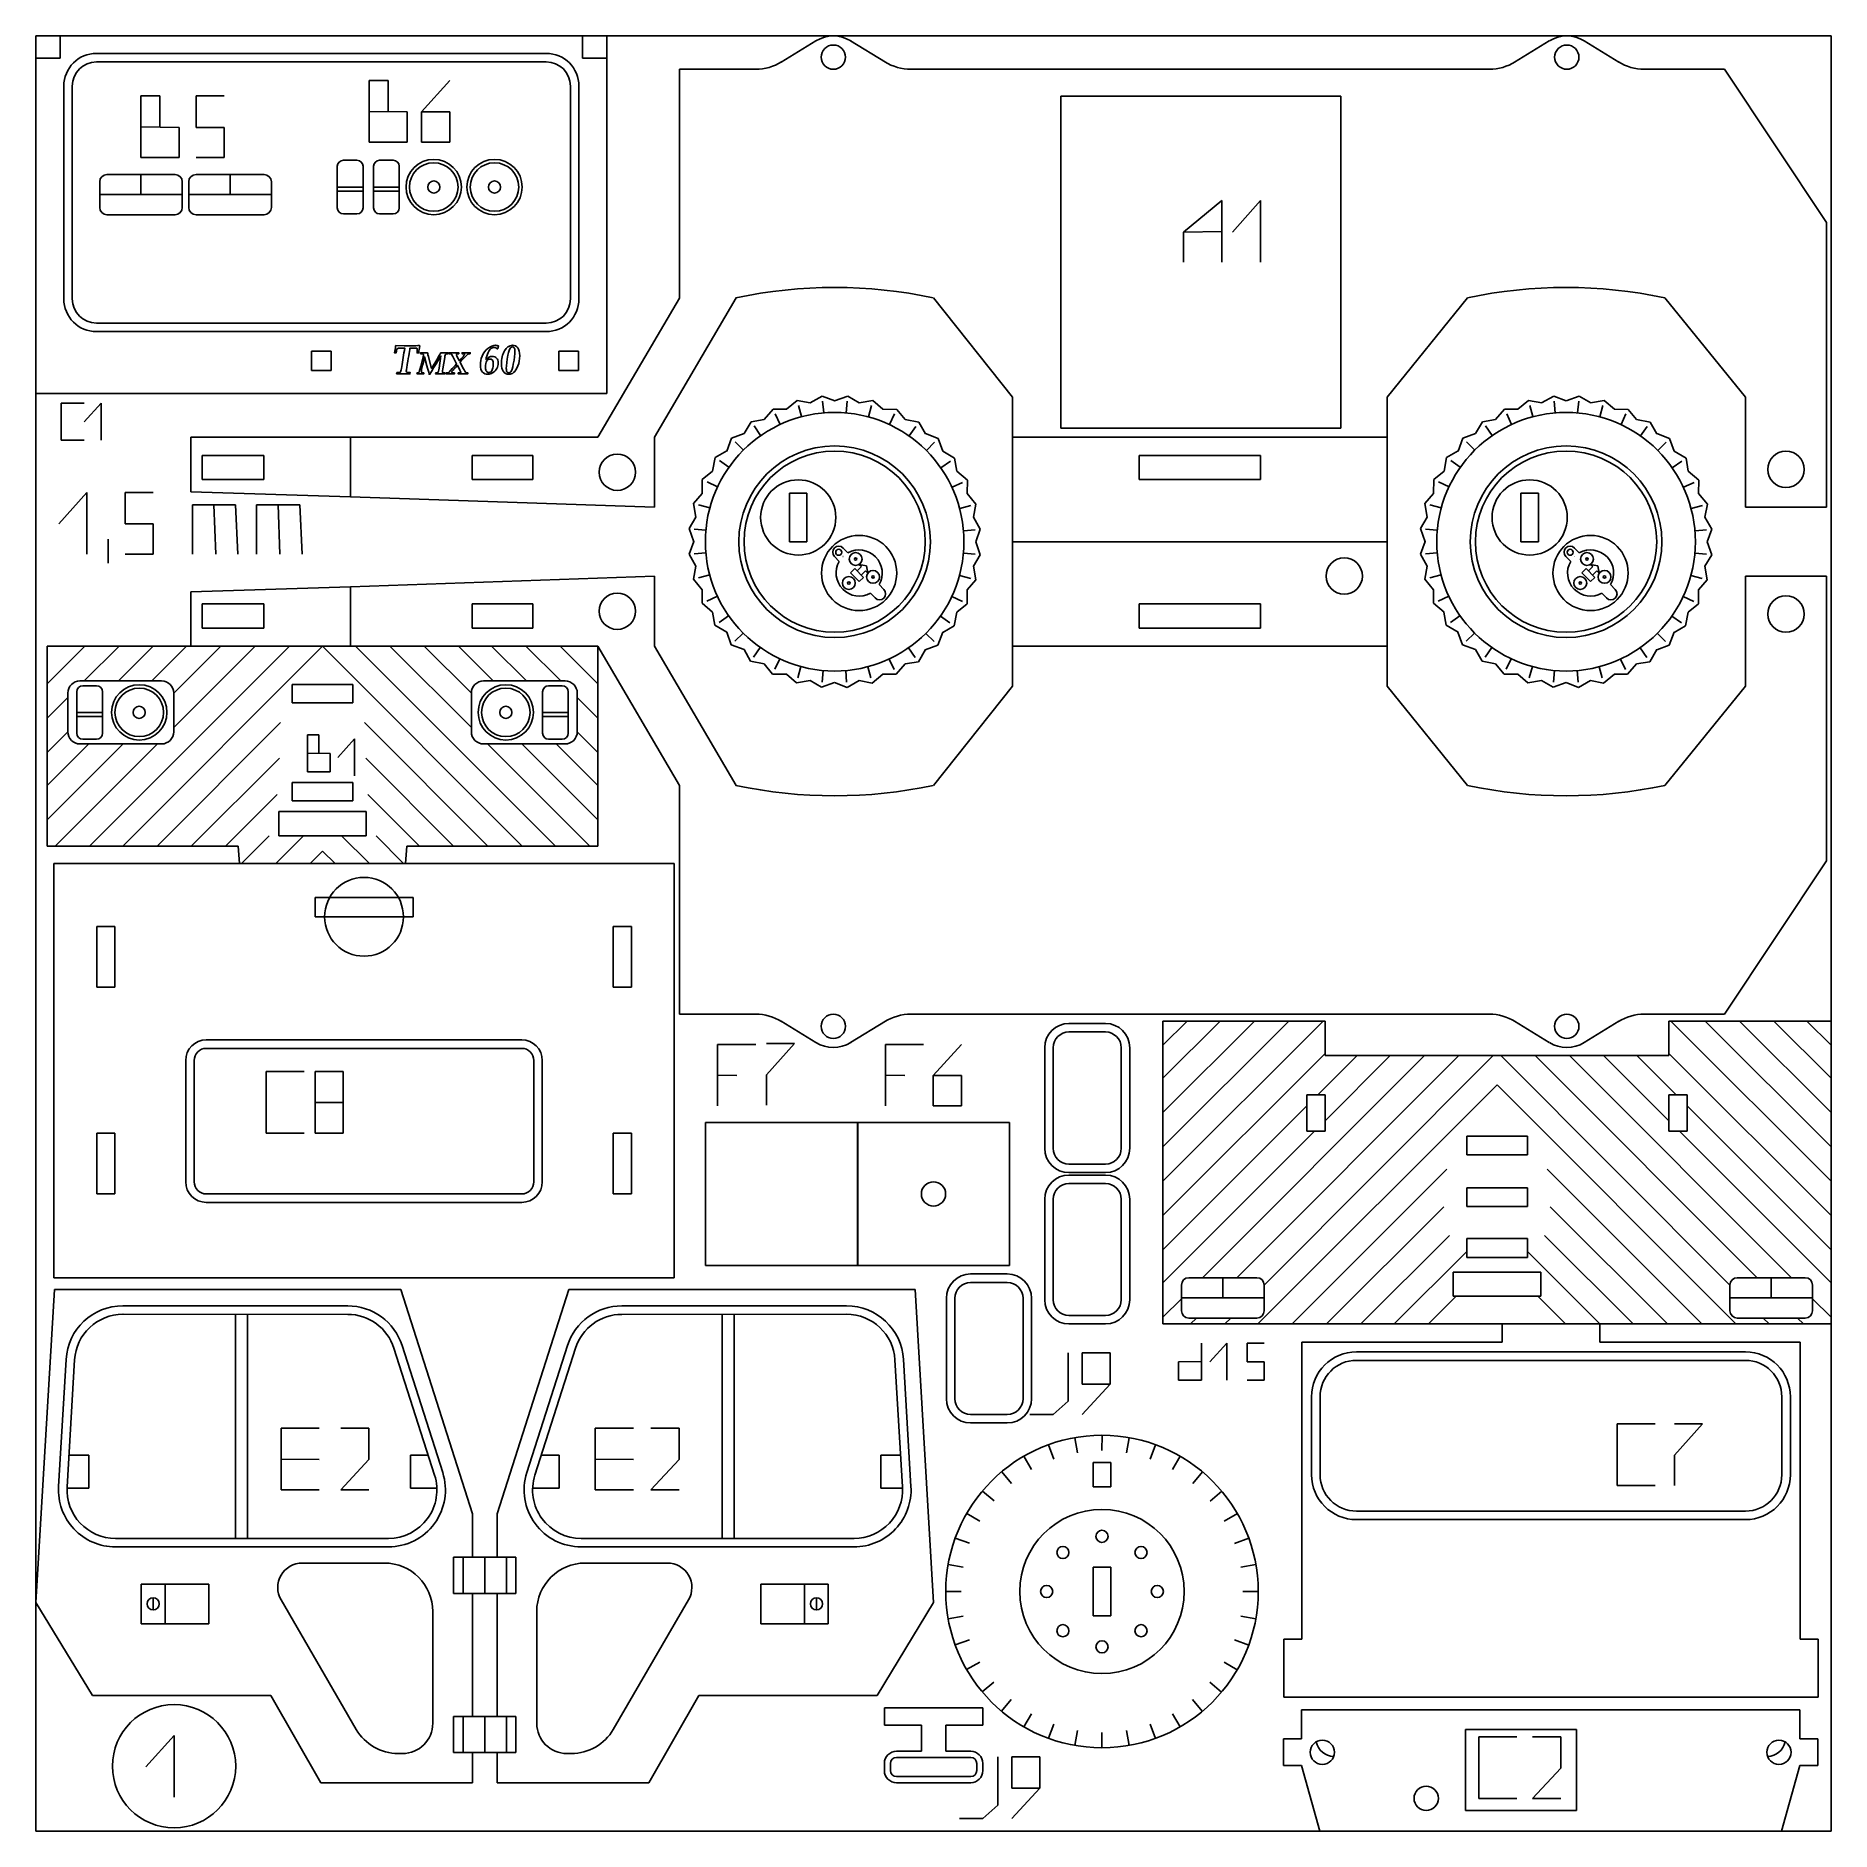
# Model space of a CAD drawing. Header units: millimetres. Extents: x 0 to 148, y 0 to 148.
import ezdxf

# ---------------------------------------------------------------- set-up
doc = ezdxf.new("R2010")
doc.units = ezdxf.units.MM
doc.linetypes.add('K5LT32768', pattern=[0])
doc.linetypes.add('K5LT_BASIC', pattern=[0])

# ---------------------------------------------------------------- blocks, each defined once
blk = doc.blocks.new('U0')
at = {"color": 5, "linetype": 'K5LT_BASIC', "true_color": 0x0000ff}
for p, q in [((148, 148), (0, 148)), ((0, 148), (0, 0)), ((148, 0), (148, 148)), ((0, 0), (148, 0))]:
    blk.add_line(p, q, dxfattribs=at)

msp = doc.modelspace()

# ---------------------------------------------------------------- linework, layer by layer
at = {"color": 5, "linetype": 'K5LT_BASIC', "true_color": 0x0000ff}
for p, q in [((0, 148), (23.53, 148)), ((0, 148), (0, 118.52)), ((2, 148), (2, 146.17)), ((47.07, 148), (23.53, 148)), ((45.07, 148), (45.07, 146.17)), ((47.07, 148), (47.07, 118.52)), ((5, 146.56), (23.53, 146.56)), ((42.07, 146.56), (23.53, 146.56)), ((61.43, 145.84), (64.3, 147.59)), ((70.04, 145.84), (67.17, 147.59)), ((121.91, 145.84), (124.77, 147.59)), ((130.51, 145.84), (127.65, 147.59)), ((2, 146.17), (0, 146.17)), ((5, 145.86), (23.53, 145.86)), ((42.07, 145.86), (23.53, 145.86)), ((45.07, 146.17), (47.07, 146.17)), ((53.05, 145.25), (59.34, 145.25)), ((53.05, 145.25), (53.05, 126.39)), ((72.13, 145.25), (120.05, 145.25)), ((132.6, 145.25), (139.21, 145.25)), ((139.21, 145.25), (147.62, 132.61)), ((2.3, 126.32), (2.3, 143.86)), ((3, 126.32), (3, 143.86)), ((27.47, 144.32), (27.47, 139.24)), ((27.47, 144.32), (29.05, 144.32)), ((29.05, 144.32), (29.05, 141.76)), ((34.12, 144.32), (31.8, 141.74)), ((44.07, 126.32), (44.07, 143.86)), ((44.77, 126.32), (44.77, 143.86)), ((8.66, 143.05), (8.66, 137.97)), ((8.66, 143.05), (10.23, 143.05)), ((10.23, 143.05), (10.23, 140.49)), ((13.2, 143.05), (15.52, 143.05)), ((13.2, 143.05), (13.2, 140.46)), ((84.5, 143.02), (107.57, 143.02)), ((84.5, 115.66), (84.5, 143.02)), ((107.57, 143.02), (107.57, 115.66)), ((27.47, 141.78), (30.62, 141.74)), ((30.62, 141.74), (30.62, 139.24)), ((31.8, 141.74), (31.8, 139.24)), ((34.12, 141.74), (31.8, 141.74)), ((34.12, 139.24), (34.12, 141.74)), ((8.66, 140.51), (11.81, 140.46)), ((11.81, 140.46), (11.81, 137.97)), ((13.2, 140.46), (15.52, 140.46)), ((15.52, 140.46), (15.52, 137.97)), ((30.62, 139.24), (27.47, 139.24)), ((31.8, 139.24), (34.12, 139.24)), ((11.81, 137.97), (8.66, 137.97)), ((15.52, 137.97), (13.2, 137.97)), ((25.35, 137.75), (26.47, 137.75)), ((28.34, 137.75), (29.46, 137.75)), ((5.86, 136.57), (11.47, 136.57)), ((8.66, 136.57), (8.66, 134.92)), ((13.2, 136.57), (18.81, 136.57)), ((16.01, 136.57), (16.01, 134.92)), ((24.85, 133.83), (24.85, 137.25)), ((26.97, 137.25), (26.97, 133.83)), ((27.84, 133.83), (27.84, 137.25)), ((29.96, 137.25), (29.96, 133.83)), ((5.26, 133.86), (5.26, 135.97)), ((5.26, 134.92), (12.07, 134.92)), ((12.07, 135.97), (12.07, 133.86)), ((12.6, 133.86), (12.6, 135.97)), ((12.6, 134.92), (19.41, 134.92)), ((19.41, 135.97), (19.41, 133.86)), ((24.85, 135.2), (26.97, 135.2)), ((24.86, 135.54), (26.97, 135.54)), ((27.84, 135.54), (29.96, 135.54)), ((27.84, 135.2), (29.96, 135.2)), ((11.47, 133.26), (5.86, 133.26)), ((18.81, 133.26), (13.2, 133.26)), ((26.47, 133.33), (25.35, 133.33)), ((29.46, 133.33), (28.34, 133.33)), ((97.76, 134.42), (94.62, 131.83)), ((97.76, 134.42), (97.76, 129.34)), ((98.65, 131.83), (100.96, 134.42)), ((100.96, 134.42), (100.96, 129.34)), ((97.76, 131.88), (94.62, 131.83)), ((94.62, 129.34), (94.62, 131.83)), ((147.62, 132.61), (147.62, 109.14)), ((53.05, 126.39), (46.33, 114.92)), ((51, 114.92), (57.72, 126.4)), ((80.52, 118.22), (73.99, 126.4)), ((111.4, 118.22), (118.02, 126.4)), ((140.94, 118.22), (134.29, 126.4)), ((23.53, 124.32), (5, 124.32)), ((23.53, 124.32), (42.07, 124.32)), ((23.53, 123.62), (5, 123.62)), ((23.53, 123.62), (42.07, 123.62)), ((22.73, 122.01), (22.73, 120.41)), ((22.73, 122.01), (24.33, 122.01)), ((24.33, 120.41), (24.33, 122.01)), ((43.12, 122.01), (43.12, 120.41)), ((43.12, 122.01), (44.72, 122.01)), ((44.72, 120.41), (44.72, 122.01)), ((22.73, 120.41), (24.33, 120.41)), ((43.12, 120.41), (44.72, 120.41)), ((0, 118.52), (23.53, 118.52)), ((47.07, 118.52), (23.53, 118.52)), ((2.09, 117.72), (3.98, 117.72)), ((2.09, 117.72), (2.09, 114.67)), ((3.99, 116.17), (5.38, 117.72)), ((5.38, 117.72), (5.38, 114.67)), ((60.04, 116.37), (60.78, 117.23)), ((60.78, 117.23), (61.88, 117.23)), ((61.88, 117.22), (62.76, 117.95)), ((62.76, 117.95), (63.84, 117.75)), ((63.11, 116.61), (62.87, 117.53)), ((63.84, 117.75), (64.83, 118.31)), ((64.83, 118.31), (65.86, 117.92)), ((64.95, 116.93), (64.86, 117.88)), ((65.85, 117.92), (66.93, 118.3)), ((66.81, 116.92), (66.89, 117.88)), ((66.93, 118.3), (67.88, 117.75)), ((67.87, 117.75), (69, 117.94)), ((68.64, 116.6), (68.89, 117.52)), ((69, 117.94), (69.83, 117.22)), ((69.83, 117.22), (70.97, 117.21)), ((70.97, 117.21), (71.67, 116.37)), ((80.52, 118.22), (80.52, 106.3)), ((111.4, 118.22), (111.4, 106.3)), ((120.34, 116.37), (121.08, 117.23)), ((121.08, 117.23), (122.18, 117.23)), ((122.18, 117.22), (123.06, 117.95)), ((123.06, 117.95), (124.14, 117.75)), ((123.41, 116.61), (123.17, 117.53)), ((124.13, 117.75), (125.13, 118.31)), ((125.13, 118.31), (126.16, 117.92)), ((125.24, 116.93), (125.16, 117.88)), ((126.15, 117.92), (127.23, 118.3)), ((127.1, 116.92), (127.19, 117.88)), ((127.23, 118.3), (128.18, 117.75)), ((128.17, 117.75), (129.29, 117.94)), ((128.93, 116.6), (129.18, 117.52)), ((129.29, 117.94), (130.13, 117.22)), ((130.13, 117.22), (131.27, 117.21)), ((131.27, 117.21), (131.97, 116.37)), ((140.94, 109.14), (140.94, 118.22)), ((58.38, 115.21), (58.96, 116.19)), ((58.96, 116.19), (60.05, 116.37)), ((59.75, 115.05), (59.21, 115.84)), ((61.37, 115.97), (60.96, 116.85)), ((70.38, 115.96), (70.79, 116.83)), ((71.67, 116.37), (72.79, 116.16)), ((71.99, 115.02), (72.54, 115.81)), ((72.79, 116.16), (73.33, 115.2)), ((107.57, 115.66), (84.5, 115.66)), ((118.68, 115.21), (119.26, 116.19)), ((119.26, 116.19), (120.34, 116.37)), ((120.05, 115.05), (119.5, 115.84)), ((121.66, 115.97), (121.26, 116.85)), ((130.68, 115.96), (131.09, 116.83)), ((131.96, 116.37), (133.08, 116.16)), ((132.29, 115.02), (132.84, 115.81)), ((133.08, 116.16), (133.63, 115.2)), ((2.09, 114.67), (3.98, 114.67)), ((25.93, 114.92), (12.77, 114.92)), ((12.77, 114.92), (12.77, 110.42)), ((46.33, 114.92), (25.93, 114.92)), ((25.93, 114.92), (25.93, 110.01)), ((51, 109.14), (51, 114.92)), ((56.95, 113.77), (57.35, 114.84)), ((57.35, 114.84), (58.39, 115.21)), ((58.33, 113.86), (57.65, 114.54)), ((73.33, 115.21), (74.39, 114.81)), ((73.41, 113.83), (74.09, 114.5)), ((74.39, 114.81), (74.76, 113.77)), ((80.52, 114.92), (111.4, 114.92)), ((117.25, 113.77), (117.65, 114.84)), ((117.65, 114.84), (118.68, 115.21)), ((118.63, 113.86), (117.95, 114.54)), ((133.62, 115.21), (134.69, 114.81)), ((133.71, 113.83), (134.39, 114.5)), ((134.69, 114.81), (135.06, 113.77)), ((13.71, 113.42), (18.78, 113.42)), ((13.71, 111.42), (13.71, 113.42)), ((18.78, 113.42), (18.78, 111.42)), ((35.96, 113.42), (40.96, 113.42)), ((35.96, 111.42), (35.96, 113.42)), ((40.96, 113.42), (40.96, 111.42)), ((55.79, 112.11), (56, 113.23)), ((56, 113.23), (56.95, 113.78)), ((57.13, 112.44), (56.35, 112.99)), ((74.6, 112.4), (75.39, 112.95)), ((74.76, 113.77), (75.74, 113.19)), ((75.74, 113.19), (75.92, 112.11)), ((100.96, 113.42), (90.96, 113.42)), ((90.96, 113.42), (90.96, 111.42)), ((100.96, 111.42), (100.96, 113.42)), ((116.09, 112.11), (116.29, 113.23)), ((116.29, 113.23), (117.25, 113.78)), ((117.43, 112.44), (116.64, 112.99)), ((134.9, 112.4), (135.69, 112.95)), ((135.06, 113.77), (136.04, 113.19)), ((136.04, 113.19), (136.22, 112.11)), ((18.78, 111.42), (13.71, 111.42)), ((40.96, 111.42), (35.96, 111.42)), ((54.93, 110.28), (54.94, 111.42)), ((54.94, 111.42), (55.79, 112.12)), ((56.2, 110.83), (55.33, 111.23)), ((75.53, 110.79), (76.4, 111.19)), ((75.92, 112.11), (76.79, 111.37)), ((76.79, 111.37), (76.78, 110.27)), ((90.96, 111.42), (100.96, 111.42)), ((115.23, 110.28), (115.24, 111.42)), ((115.24, 111.42), (116.09, 112.12)), ((116.5, 110.83), (115.63, 111.23)), ((135.83, 110.79), (136.7, 111.19)), ((136.22, 112.11), (137.09, 111.37)), ((137.09, 111.37), (137.08, 110.27)), ((1.89, 107.77), (4.21, 110.35)), ((4.21, 110.35), (4.21, 105.27)), ((7.37, 110.35), (9.68, 110.35)), ((7.37, 110.35), (7.37, 107.77)), ((25.93, 110.01), (12.77, 110.42)), ((25.93, 110.01), (51, 109.14)), ((54.22, 109.44), (54.93, 110.28)), ((62.13, 106.3), (62.13, 110.3)), ((62.13, 110.3), (63.57, 110.3)), ((63.57, 110.3), (63.57, 106.3)), ((76.78, 110.28), (77.5, 109.4)), ((114.52, 109.44), (115.23, 110.28)), ((122.43, 106.3), (122.43, 110.3)), ((122.43, 110.3), (123.87, 110.3)), ((123.87, 110.3), (123.87, 106.3)), ((137.08, 110.28), (137.8, 109.4)), ((12.91, 105.27), (12.91, 109.34)), ((12.91, 109.34), (16.46, 109.34)), ((14.68, 109.34), (14.83, 105.27)), ((16.46, 109.34), (16.66, 105.27)), ((18.2, 105.27), (18.2, 109.34)), ((18.2, 109.34), (21.75, 109.34)), ((19.97, 109.34), (20.12, 105.27)), ((21.75, 109.34), (21.95, 105.27)), ((53.85, 107.38), (54.41, 108.32)), ((54.41, 108.32), (54.22, 109.44)), ((55.56, 109.08), (54.63, 109.33)), ((76.16, 109.04), (77.09, 109.29)), ((77.5, 109.4), (77.3, 108.31)), ((77.3, 108.32), (77.86, 107.33)), ((114.15, 107.38), (114.71, 108.32)), ((114.7, 108.32), (114.52, 109.44)), ((115.86, 109.08), (114.93, 109.33)), ((136.46, 109.04), (137.39, 109.29)), ((137.8, 109.4), (137.6, 108.31)), ((137.6, 108.32), (138.16, 107.33)), ((147.62, 109.14), (140.94, 109.14)), ((7.37, 107.77), (9.68, 107.77)), ((9.68, 107.77), (9.68, 105.27)), ((54.23, 106.3), (53.85, 107.38)), ((55.23, 107.25), (54.28, 107.34)), ((76.48, 107.21), (77.44, 107.29)), ((77.86, 107.33), (77.48, 106.3)), ((114.53, 106.3), (114.15, 107.38)), ((115.53, 107.25), (114.57, 107.34)), ((136.78, 107.21), (137.73, 107.29)), ((138.16, 107.33), (137.78, 106.3)), ((5.95, 106.52), (5.95, 104.52)), ((9.68, 105.27), (7.37, 105.27)), ((53.85, 105.27), (54.23, 106.31)), ((54.41, 104.28), (53.85, 105.27)), ((55.23, 105.39), (54.27, 105.31)), ((63.57, 106.3), (62.13, 106.3)), ((65.83, 105.08), (66.23, 104.68)), ((66.55, 105.78), (66.95, 105.38)), ((76.48, 105.35), (77.43, 105.26)), ((77.86, 105.23), (77.3, 104.28)), ((77.48, 106.3), (77.86, 105.23)), ((111.4, 106.3), (80.52, 106.3)), ((111.4, 106.3), (80.52, 106.3)), ((80.52, 94.38), (80.52, 106.3)), ((111.4, 94.38), (111.4, 106.3)), ((114.14, 105.27), (114.53, 106.31)), ((114.7, 104.28), (114.14, 105.27)), ((115.53, 105.39), (114.57, 105.31)), ((123.87, 106.3), (122.43, 106.3)), ((126.13, 105.08), (126.53, 104.68)), ((126.85, 105.78), (127.24, 105.38)), ((136.77, 105.35), (137.73, 105.26)), ((138.16, 105.23), (137.6, 104.28)), ((137.78, 106.3), (138.16, 105.23)), ((54.21, 103.2), (54.41, 104.29)), ((67.16, 103.73), (67.52, 104.08)), ((67.87, 103.01), (67.16, 103.73)), ((67.52, 104.08), (68.23, 103.36)), ((67.7, 103.9), (68.06, 104.25)), ((67.87, 104.43), (68.47, 104.3)), ((68.06, 104.25), (67.87, 104.43)), ((68.05, 103.54), (68.4, 103.89)), ((68.4, 103.89), (68.59, 103.71)), ((68.59, 103.71), (68.47, 104.3)), ((77.3, 104.28), (77.49, 103.16)), ((114.5, 103.2), (114.7, 104.29)), ((127.46, 103.73), (127.81, 104.08)), ((128.17, 103.01), (127.46, 103.73)), ((127.81, 104.08), (128.53, 103.36)), ((128, 103.9), (128.35, 104.25)), ((128.17, 104.43), (128.76, 104.3)), ((128.35, 104.25), (128.17, 104.43)), ((128.34, 103.54), (128.7, 103.89)), ((128.7, 103.89), (128.88, 103.71)), ((128.88, 103.71), (128.76, 104.3)), ((137.6, 104.28), (137.79, 103.16)), ((25.93, 102.59), (12.77, 102.18)), ((12.77, 97.68), (12.77, 102.18)), ((25.93, 102.59), (51, 103.47)), ((25.93, 97.68), (25.93, 102.59)), ((51, 103.47), (51, 97.68)), ((54.93, 102.32), (54.21, 103.2)), ((55.55, 103.56), (54.62, 103.31)), ((54.92, 101.23), (54.93, 102.33)), ((67.87, 103.01), (68.23, 103.36)), ((69.91, 102.36), (69.51, 102.76)), ((76.15, 103.52), (77.08, 103.27)), ((76.78, 102.32), (76.77, 101.18)), ((77.49, 103.16), (76.78, 102.32)), ((115.23, 102.32), (114.5, 103.2)), ((115.85, 103.56), (114.92, 103.31)), ((115.22, 101.23), (115.23, 102.33)), ((128.17, 103.01), (128.53, 103.36)), ((130.21, 102.36), (129.81, 102.76)), ((136.45, 103.52), (137.37, 103.27)), ((137.08, 102.32), (137.06, 101.18)), ((137.79, 103.16), (137.07, 102.32)), ((147.62, 103.47), (140.94, 103.47)), ((140.94, 103.47), (140.94, 94.38)), ((147.62, 79.99), (147.62, 103.47)), ((18.78, 101.18), (13.71, 101.18)), ((13.71, 101.18), (13.71, 99.18)), ((18.78, 99.18), (18.78, 101.18)), ((40.96, 101.18), (35.96, 101.18)), ((35.96, 101.18), (35.96, 99.18)), ((40.96, 99.18), (40.96, 101.18)), ((55.79, 100.49), (54.92, 101.23)), ((56.18, 101.81), (55.31, 101.41)), ((69.2, 101.66), (68.8, 102.06)), ((75.51, 101.77), (76.38, 101.37)), ((76.77, 101.18), (75.92, 100.48)), ((90.96, 101.18), (100.96, 101.18)), ((90.96, 99.18), (90.96, 101.18)), ((100.96, 101.18), (100.96, 99.18)), ((116.09, 100.49), (115.22, 101.23)), ((116.48, 101.81), (115.61, 101.41)), ((129.49, 101.66), (129.1, 102.06)), ((135.81, 101.77), (136.68, 101.37)), ((137.06, 101.18), (136.22, 100.48)), ((13.71, 99.18), (18.78, 99.18)), ((35.96, 99.18), (40.96, 99.18)), ((55.97, 99.41), (55.78, 100.49)), ((56.95, 98.83), (55.97, 99.41)), ((57.11, 100.2), (56.32, 99.65)), ((74.58, 100.17), (75.36, 99.61)), ((75.71, 99.37), (74.76, 98.82)), ((75.92, 100.49), (75.71, 99.37)), ((100.96, 99.18), (90.96, 99.18)), ((116.27, 99.41), (116.08, 100.49)), ((117.25, 98.83), (116.27, 99.41)), ((117.4, 100.2), (116.62, 99.65)), ((134.88, 100.17), (135.66, 99.61)), ((136.01, 99.37), (135.05, 98.82)), ((136.22, 100.49), (136.01, 99.37)), ((23.63, 97.68), (0.93, 97.68)), ((0.93, 97.68), (0.93, 81.2)), ((4.03, 97.68), (0.93, 94.59)), ((3.99, 94.82), (6.86, 97.68)), ((20.9, 97.68), (4.42, 81.2)), ((9.68, 97.68), (6.82, 94.82)), ((23.63, 97.68), (7.16, 81.2)), ((12.42, 97.68), (9.56, 94.82)), ((18.08, 97.68), (11.36, 90.97)), ((15.25, 97.68), (11.36, 93.82)), ((25.93, 97.68), (12.77, 97.68)), ((23.63, 97.68), (46.33, 97.68)), ((23.63, 97.68), (40.1, 81.2)), ((46.33, 97.68), (25.93, 97.68)), ((26.35, 97.68), (42.84, 81.2)), ((29.18, 97.68), (35.9, 90.97)), ((32.01, 97.68), (35.9, 93.82)), ((34.84, 97.68), (37.7, 94.82)), ((37.57, 97.68), (40.44, 94.82)), ((43.27, 94.82), (40.4, 97.68)), ((43.23, 97.68), (46.33, 94.59)), ((53.05, 86.21), (46.33, 97.68)), ((46.33, 97.68), (46.33, 81.2)), ((51, 97.68), (57.72, 86.2)), ((57.31, 97.8), (56.95, 98.83)), ((58.38, 97.4), (57.31, 97.8)), ((58.3, 98.77), (57.62, 98.1)), ((74.36, 97.76), (73.32, 97.39)), ((73.38, 98.74), (74.06, 98.06)), ((74.76, 98.83), (74.36, 97.76)), ((80.52, 97.68), (111.4, 97.68)), ((117.61, 97.8), (117.24, 98.83)), ((118.68, 97.4), (117.61, 97.8)), ((118.6, 98.77), (117.92, 98.1)), ((134.66, 97.76), (133.62, 97.39)), ((133.68, 98.74), (134.36, 98.06)), ((135.06, 98.83), (134.66, 97.76)), ((58.92, 96.44), (58.38, 97.4)), ((60.04, 96.23), (58.92, 96.44)), ((59.72, 97.58), (59.17, 96.79)), ((60.74, 95.39), (60.04, 96.24)), ((61.33, 96.64), (60.92, 95.78)), ((70.34, 96.63), (70.75, 95.76)), ((71.67, 96.23), (70.93, 95.37)), ((72.75, 96.41), (71.66, 96.23)), ((71.95, 97.55), (72.5, 96.76)), ((73.33, 97.4), (72.75, 96.41)), ((119.22, 96.44), (118.68, 97.4)), ((120.34, 96.23), (119.22, 96.44)), ((120.02, 97.58), (119.47, 96.79)), ((121.04, 95.39), (120.34, 96.24)), ((121.63, 96.64), (121.22, 95.78)), ((130.64, 96.63), (131.04, 95.76)), ((131.96, 96.23), (131.22, 95.37)), ((133.05, 96.41), (131.96, 96.23)), ((132.25, 97.55), (132.8, 96.76)), ((133.62, 97.4), (133.05, 96.41)), ((3.63, 94.82), (10.36, 94.82)), ((43.63, 94.82), (36.9, 94.82)), ((61.88, 95.38), (60.74, 95.39)), ((62.71, 94.67), (61.87, 95.38)), ((63.84, 94.85), (62.71, 94.67)), ((63.07, 96.01), (62.82, 95.08)), ((64.78, 94.3), (63.83, 94.85)), ((64.9, 95.68), (64.82, 94.72)), ((66.76, 95.67), (66.84, 94.72)), ((67.87, 94.85), (66.88, 94.29)), ((68.95, 94.65), (67.87, 94.85)), ((68.59, 95.99), (68.84, 95.07)), ((69.83, 95.38), (68.95, 94.65)), ((70.93, 95.37), (69.83, 95.38)), ((122.18, 95.38), (121.04, 95.39)), ((123.01, 94.67), (122.17, 95.38)), ((124.13, 94.85), (123.01, 94.67)), ((123.37, 96.01), (123.12, 95.08)), ((125.08, 94.3), (124.13, 94.85)), ((125.2, 95.68), (125.12, 94.72)), ((127.06, 95.67), (127.14, 94.72)), ((128.17, 94.85), (127.18, 94.29)), ((129.25, 94.65), (128.17, 94.85)), ((128.89, 95.99), (129.14, 95.07)), ((130.13, 95.38), (129.25, 94.65)), ((131.22, 95.37), (130.12, 95.38)), ((2.63, 93.46), (0.93, 91.76)), ((2.63, 90.63), (2.63, 93.82)), ((3.37, 93.93), (3.37, 90.51)), ((4.99, 94.43), (3.87, 94.43)), ((5.49, 90.51), (5.49, 93.93)), ((11.36, 93.82), (11.36, 90.63)), ((23.63, 94.52), (21.13, 94.52)), ((21.13, 94.52), (21.13, 93.02)), ((23.63, 94.52), (26.13, 94.52)), ((26.13, 94.52), (26.13, 93.02)), ((35.9, 93.82), (35.9, 90.63)), ((41.77, 90.51), (41.77, 93.93)), ((42.27, 94.43), (43.39, 94.43)), ((43.89, 93.93), (43.89, 90.51)), ((44.63, 90.63), (44.63, 93.82)), ((44.63, 93.46), (46.33, 91.76)), ((65.85, 94.68), (64.78, 94.3)), ((66.88, 94.29), (65.85, 94.68)), ((80.52, 94.38), (73.99, 86.2)), ((111.4, 94.38), (118.02, 86.2)), ((126.15, 94.68), (125.08, 94.3)), ((127.18, 94.29), (126.15, 94.68)), ((140.94, 94.38), (134.29, 86.2)), ((5.49, 92.23), (3.37, 92.22)), ((5.49, 91.88), (3.37, 91.88)), ((21.13, 93.02), (23.63, 93.02)), ((26.13, 93.02), (23.63, 93.02)), ((41.77, 92.23), (43.89, 92.22)), ((41.77, 91.88), (43.89, 91.88)), ((2.63, 90.63), (0.93, 88.93)), ((20.17, 91.39), (9.99, 81.2)), ((22.38, 90.39), (22.38, 87.34)), ((22.38, 90.39), (23.32, 90.39)), ((23.32, 90.39), (23.32, 88.85)), ((27.09, 91.39), (37.27, 81.2)), ((44.63, 90.63), (46.33, 88.93)), ((0.93, 83.37), (7.19, 89.63)), ((4.37, 89.63), (0.93, 86.2)), ((10.02, 89.63), (1.6, 81.2)), ((10.36, 89.63), (3.63, 89.63)), ((3.87, 90.01), (4.99, 90.01)), ((22.38, 88.87), (24.27, 88.84)), ((24.27, 88.84), (24.27, 87.34)), ((24.88, 88.51), (26.27, 90.06)), ((26.27, 90.06), (26.27, 87.01)), ((36.9, 89.63), (43.63, 89.63)), ((37.24, 89.63), (45.66, 81.2)), ((46.33, 83.37), (40.06, 89.63)), ((43.39, 90.01), (42.27, 90.01)), ((42.89, 89.63), (46.33, 86.2)), ((20.07, 88.46), (12.81, 81.2)), ((24.27, 87.34), (22.38, 87.34)), ((27.19, 88.46), (34.44, 81.2)), ((23.63, 86.44), (21.13, 86.44)), ((21.13, 86.44), (21.13, 84.94)), ((23.63, 86.44), (26.13, 86.44)), ((26.13, 86.44), (26.13, 84.94)), ((53.05, 67.35), (53.05, 86.21)), ((19.89, 85.45), (15.64, 81.2)), ((21.13, 84.94), (23.63, 84.94)), ((26.13, 84.94), (23.63, 84.94)), ((27.37, 85.45), (31.62, 81.2)), ((23.63, 84.06), (20.03, 84.06)), ((20.03, 84.06), (20.03, 82.06)), ((23.63, 84.06), (27.23, 84.06)), ((27.23, 84.06), (27.23, 82.06)), ((19.22, 82.05), (16.94, 79.77)), ((22.07, 82.06), (19.77, 79.77)), ((23.63, 82.06), (20.03, 82.06)), ((23.63, 82.06), (27.23, 82.06)), ((25.19, 82.06), (27.49, 79.77)), ((28.04, 82.05), (30.31, 79.77)), ((0.93, 81.2), (16.68, 81.2)), ((16.79, 79.77), (16.68, 81.2)), ((23.63, 80.8), (22.6, 79.77)), ((23.63, 80.8), (24.66, 79.77)), ((30.47, 79.77), (30.58, 81.2)), ((46.33, 81.2), (30.58, 81.2)), ((139.21, 67.35), (147.62, 79.99)), ((1.47, 45.6), (1.47, 79.77)), ((1.47, 79.77), (27.05, 79.77)), ((23.63, 79.77), (16.79, 79.77)), ((23.63, 79.77), (30.47, 79.77)), ((52.63, 79.77), (27.05, 79.77)), ((52.63, 45.6), (52.63, 79.77)), ((23.02, 76.97), (27.05, 76.97)), ((23.02, 76.97), (23.02, 75.38)), ((31.09, 76.97), (27.05, 76.97)), ((31.09, 76.97), (31.09, 75.38)), ((5.02, 69.57), (5.02, 74.57)), ((5.02, 74.57), (6.52, 74.57)), ((6.52, 74.57), (6.52, 69.57)), ((23.02, 75.38), (27.05, 75.38)), ((31.09, 75.38), (27.05, 75.38)), ((49.09, 74.57), (47.59, 74.57)), ((47.59, 74.57), (47.59, 69.57)), ((49.09, 69.57), (49.09, 74.57)), ((5.02, 69.57), (6.52, 69.57)), ((49.09, 69.57), (47.59, 69.57)), ((53.05, 67.35), (59.34, 67.35)), ((61.43, 66.76), (64.3, 65.01)), ((70.04, 66.76), (67.17, 65.01)), ((72.13, 67.35), (120.05, 67.35)), ((92.91, 66.78), (106.28, 66.78)), ((92.91, 41.81), (92.91, 66.78)), ((92.91, 53.58), (106.12, 66.78)), ((92.91, 56.41), (103.29, 66.78)), ((92.91, 59.23), (100.46, 66.78)), ((92.91, 62.06), (97.63, 66.78)), ((92.91, 64.8), (94.9, 66.78)), ((106.28, 66.78), (106.28, 63.94)), ((121.91, 66.76), (124.77, 65.01)), ((130.51, 66.76), (127.65, 65.01)), ((132.6, 67.35), (139.21, 67.35)), ((148, 66.78), (134.63, 66.78)), ((134.63, 66.78), (134.63, 63.94)), ((148, 53.58), (134.8, 66.78)), ((148, 56.41), (137.62, 66.78)), ((148, 59.23), (140.45, 66.78)), ((148, 62.06), (143.28, 66.78)), ((148, 64.8), (146.01, 66.78)), ((148, 41.81), (148, 66.78)), ((14.05, 65.23), (27.05, 65.23)), ((40.05, 65.23), (27.05, 65.23)), ((85.17, 66.58), (88.18, 66.58)), ((85.17, 65.88), (88.18, 65.88)), ((14.05, 64.53), (27.05, 64.53)), ((40.05, 64.53), (27.05, 64.53)), ((56.2, 64.86), (56.2, 59.78)), ((56.2, 64.86), (59.34, 64.86)), ((60.22, 64.93), (62.53, 64.93)), ((62.53, 64.93), (60.22, 62.34)), ((70.04, 64.86), (70.04, 59.78)), ((70.04, 64.86), (73.18, 64.86)), ((76.3, 64.86), (73.98, 62.28)), ((83.17, 56.29), (83.17, 64.58)), ((83.87, 56.29), (83.87, 64.58)), ((89.48, 64.58), (89.48, 56.29)), ((90.18, 64.58), (90.18, 56.29)), ((92.91, 50.75), (106.28, 64.12)), ((96.17, 45.62), (114.49, 63.94)), ((99, 45.62), (117.32, 63.94)), ((101.26, 45.02), (120.14, 63.94)), ((105.69, 60.7), (108.93, 63.94)), ((106.28, 63.94), (120.46, 63.94)), ((106.28, 58.56), (111.66, 63.94)), ((134.63, 63.94), (120.46, 63.94)), ((139.66, 45.02), (120.77, 63.94)), ((141.91, 45.62), (123.59, 63.94)), ((144.74, 45.62), (126.42, 63.94)), ((134.63, 58.56), (129.25, 63.94)), ((135.22, 60.7), (131.99, 63.94)), ((148, 50.75), (134.63, 64.12)), ((12.35, 53.53), (12.35, 63.53)), ((13.05, 53.53), (13.05, 63.53)), ((18.98, 62.61), (22.12, 62.61)), ((18.98, 62.61), (18.98, 57.53)), ((23.02, 62.61), (23.02, 57.53)), ((25.33, 62.61), (23.02, 62.61)), ((25.33, 57.53), (25.33, 62.61)), ((41.05, 53.53), (41.05, 63.53)), ((41.75, 53.53), (41.75, 63.53)), ((56.2, 62.32), (57.79, 62.28)), ((60.22, 62.34), (60.22, 59.85)), ((70.04, 62.32), (71.63, 62.28)), ((73.98, 62.28), (73.98, 59.78)), ((76.3, 62.28), (73.98, 62.28)), ((76.3, 59.78), (76.3, 62.28)), ((100.75, 41.81), (120.46, 61.51)), ((104.78, 60.7), (106.28, 60.7)), ((104.78, 57.7), (104.78, 60.7)), ((106.28, 60.7), (106.28, 57.7)), ((140.16, 41.81), (120.46, 61.51)), ((136.13, 60.7), (134.63, 60.7)), ((134.63, 60.7), (134.63, 57.7)), ((136.13, 57.7), (136.13, 60.7)), ((23.02, 60.07), (25.33, 60.07)), ((73.98, 59.78), (76.3, 59.78)), ((92.91, 47.92), (104.78, 59.79)), ((148, 47.92), (136.13, 59.79)), ((55.2, 58.43), (55.2, 46.63)), ((55.2, 58.43), (67.75, 58.43)), ((67.73, 58.43), (67.73, 46.63)), ((67.73, 58.43), (80.27, 58.43)), ((67.75, 58.43), (67.75, 46.63)), ((80.27, 58.43), (80.27, 46.63)), ((5.02, 52.53), (5.02, 57.53)), ((5.02, 57.53), (6.52, 57.53)), ((6.52, 57.53), (6.52, 52.53)), ((18.98, 57.53), (22.12, 57.53)), ((23.02, 57.53), (25.33, 57.53)), ((49.09, 57.53), (47.59, 57.53)), ((47.59, 57.53), (47.59, 52.53)), ((49.09, 52.53), (49.09, 57.53)), ((92.91, 45.19), (105.42, 57.7)), ((106.28, 57.7), (104.78, 57.7)), ((117.96, 57.29), (120.46, 57.29)), ((117.96, 55.74), (117.96, 57.29)), ((122.96, 57.29), (120.46, 57.29)), ((122.96, 55.74), (122.96, 57.29)), ((134.63, 57.7), (136.13, 57.7)), ((148, 45.19), (135.49, 57.7)), ((88.18, 54.99), (85.17, 54.99)), ((120.46, 55.74), (117.96, 55.74)), ((120.46, 55.74), (122.96, 55.74)), ((88.18, 54.29), (85.17, 54.29)), ((85.17, 54.09), (88.18, 54.09)), ((85.17, 53.39), (88.18, 53.39)), ((103.58, 41.81), (116.33, 54.56)), ((137.33, 41.81), (124.58, 54.56)), ((6.52, 52.53), (5.02, 52.53)), ((14.05, 52.53), (27.05, 52.53)), ((14.05, 51.83), (27.05, 51.83)), ((40.05, 52.53), (27.05, 52.53)), ((40.05, 51.83), (27.05, 51.83)), ((47.59, 52.53), (49.09, 52.53)), ((83.17, 43.81), (83.17, 52.09)), ((83.87, 43.81), (83.87, 52.09)), ((89.48, 52.09), (89.48, 43.81)), ((90.18, 52.09), (90.18, 43.81)), ((117.96, 53.04), (120.46, 53.04)), ((117.96, 51.49), (117.96, 53.04)), ((122.96, 53.04), (120.46, 53.04)), ((122.96, 51.49), (122.96, 53.04)), ((106.41, 41.81), (116.07, 51.47)), ((120.46, 51.49), (117.96, 51.49)), ((120.46, 51.49), (122.96, 51.49)), ((134.5, 41.81), (124.84, 51.47)), ((109.24, 41.81), (116.53, 49.1)), ((117.96, 48.85), (120.46, 48.85)), ((117.96, 47.3), (117.96, 48.85)), ((122.96, 48.85), (120.46, 48.85)), ((122.96, 47.3), (122.96, 48.85)), ((131.67, 41.81), (124.38, 49.1)), ((111.97, 41.81), (117.96, 47.79)), ((128.94, 41.81), (122.96, 47.79)), ((67.75, 46.63), (55.2, 46.63)), ((80.27, 46.63), (67.73, 46.63)), ((77.06, 45.93), (80.08, 45.93)), ((116.85, 46.09), (116.85, 44.09)), ((116.85, 46.09), (120.46, 46.09)), ((120.46, 47.3), (117.96, 47.3)), ((120.46, 47.3), (122.96, 47.3)), ((124.06, 46.09), (120.46, 46.09)), ((124.06, 46.09), (124.06, 44.09)), ((0, 18.84), (1.53, 44.65)), ((1.47, 45.6), (27.05, 45.6)), ((1.53, 44.65), (30.08, 44.65)), ((52.63, 45.6), (27.05, 45.6)), ((30.08, 44.65), (36, 26.16)), ((43.94, 44.65), (38.02, 26.16)), ((72.48, 44.65), (43.94, 44.65)), ((74.01, 18.84), (72.48, 44.65)), ((77.06, 45.23), (80.08, 45.23)), ((94.44, 42.9), (94.44, 45.02)), ((95.04, 45.62), (100.66, 45.62)), ((97.85, 45.62), (97.85, 43.96)), ((101.26, 45.02), (101.26, 42.9)), ((139.66, 45.02), (139.66, 42.9)), ((145.87, 45.62), (140.26, 45.62)), ((143.06, 45.62), (143.06, 43.96)), ((146.47, 42.9), (146.47, 45.02)), ((25.71, 43.3), (7.18, 43.31)), ((48.3, 43.3), (66.83, 43.31)), ((75.06, 35.65), (75.06, 43.93)), ((75.76, 35.65), (75.76, 43.93)), ((81.38, 43.93), (81.38, 35.65)), ((82.08, 43.93), (82.08, 35.65)), ((92.91, 42.36), (94.44, 43.89)), ((94.44, 43.96), (101.26, 43.96)), ((114.8, 41.81), (117.08, 44.09)), ((120.46, 44.09), (116.85, 44.09)), ((120.46, 44.09), (124.06, 44.09)), ((126.11, 41.81), (123.83, 44.09)), ((146.47, 43.96), (139.66, 43.96)), ((148, 42.36), (146.47, 43.89)), ((25.71, 42.6), (7.18, 42.61)), ((16.45, 42.61), (16.45, 24.13)), ((17.45, 24.13), (17.45, 42.61)), ((48.3, 42.6), (66.83, 42.61)), ((56.57, 24.13), (56.57, 42.61)), ((57.57, 42.61), (57.57, 24.13)), ((88.18, 42.51), (85.17, 42.51)), ((88.18, 41.81), (85.17, 41.81)), ((92.91, 41.81), (120.46, 41.81)), ((100.66, 42.3), (95.04, 42.3)), ((95.19, 41.81), (95.69, 42.3)), ((98.02, 41.81), (98.51, 42.3)), ((148, 41.81), (120.46, 41.81)), ((120.87, 41.81), (124.91, 41.81)), ((120.87, 41.81), (120.87, 40.31)), ((128.94, 41.81), (124.91, 41.81)), ((128.94, 41.81), (128.94, 40.31)), ((140.26, 42.3), (145.87, 42.3)), ((142.89, 41.81), (142.4, 42.3)), ((145.72, 41.81), (145.23, 42.3)), ((33.54, 29.57), (30.19, 40.04)), ((40.47, 29.57), (43.82, 40.04)), ((96.1, 40.23), (96.1, 37.18)), ((96.79, 38.68), (98.18, 40.23)), ((98.18, 40.23), (98.18, 37.18)), ((99.87, 40.23), (101.26, 40.23)), ((99.87, 40.23), (99.87, 38.68)), ((104.37, 40.31), (104.37, 15.83)), ((104.37, 40.31), (120.87, 40.31)), ((145.44, 40.31), (128.94, 40.31)), ((145.44, 40.31), (145.44, 15.83)), ((1.87, 28.41), (2.49, 38.89)), ((2.57, 28.37), (3.19, 38.84)), ((32.87, 29.35), (29.52, 39.82)), ((41.14, 29.35), (44.49, 39.82)), ((71.44, 28.37), (70.82, 38.84)), ((72.14, 28.41), (71.52, 38.89)), ((85.09, 39.43), (85.09, 35.45)), ((86.25, 39.43), (86.25, 36.84)), ((88.57, 39.43), (86.25, 39.43)), ((88.57, 36.84), (88.57, 39.43)), ((96.1, 38.71), (94.21, 38.68)), ((94.21, 38.68), (94.21, 37.18)), ((99.87, 38.68), (101.26, 38.68)), ((101.26, 38.68), (101.26, 37.18)), ((108.87, 39.51), (124.91, 39.51)), ((108.87, 38.81), (124.91, 38.81)), ((140.94, 39.51), (124.91, 39.51)), ((140.94, 38.81), (124.91, 38.81)), ((94.21, 37.18), (96.1, 37.18)), ((101.26, 37.18), (99.87, 37.18)), ((86.25, 36.84), (88.57, 36.84)), ((88.57, 36.84), (86.25, 34.35)), ((105.17, 35.81), (105.17, 29.38)), ((105.87, 35.81), (105.87, 29.38)), ((143.94, 35.81), (143.94, 29.38)), ((144.64, 35.81), (144.64, 29.38)), ((80.08, 34.35), (77.06, 34.35)), ((83.87, 34.35), (81.95, 34.35)), ((85.09, 35.45), (83.87, 34.35)), ((20.21, 33.21), (23.35, 33.21)), ((20.21, 33.21), (20.21, 28.13)), ((25.13, 33.21), (27.45, 33.21)), ((27.45, 33.21), (27.45, 30.63)), ((46.12, 33.21), (49.26, 33.21)), ((46.12, 33.21), (46.12, 28.13)), ((50.7, 33.21), (53.02, 33.21)), ((53.02, 33.21), (53.02, 30.63)), ((80.08, 33.65), (77.06, 33.65)), ((87.89, 31.37), (87.9, 32.63)), ((130.35, 33.57), (133.5, 33.57)), ((130.35, 33.57), (130.35, 28.49)), ((135.08, 33.57), (137.4, 33.57)), ((137.4, 33.57), (135.08, 30.98)), ((83.92, 30.67), (83.49, 31.85)), ((85.88, 31.19), (85.66, 32.43)), ((89.91, 31.19), (90.13, 32.43)), ((91.87, 30.67), (92.3, 31.85)), ((2.72, 30.99), (4.35, 30.99)), ((4.35, 30.99), (4.35, 28.26)), ((20.21, 30.67), (23.35, 30.63)), ((27.45, 30.63), (25.13, 28.13)), ((32.35, 30.99), (30.88, 30.99)), ((30.88, 30.99), (30.88, 28.26)), ((41.66, 30.99), (43.14, 30.99)), ((43.14, 30.99), (43.14, 28.26)), ((46.12, 30.67), (49.26, 30.63)), ((53.02, 30.63), (50.7, 28.13)), ((71.29, 30.99), (69.67, 30.99)), ((69.67, 30.99), (69.67, 28.26)), ((80.42, 28.65), (79.62, 29.62)), ((82.08, 29.82), (81.45, 30.9)), ((87.17, 30.38), (88.61, 30.38)), ((87.17, 28.38), (87.17, 30.38)), ((88.61, 30.38), (88.61, 28.38)), ((93.71, 29.81), (94.33, 30.9)), ((95.37, 28.65), (96.17, 29.61)), ((135.08, 30.98), (135.08, 28.49)), ((4.35, 28.26), (2.56, 28.26)), ((20.21, 28.13), (23.35, 28.13)), ((25.13, 28.13), (27.45, 28.13)), ((30.88, 28.26), (33.06, 28.26)), ((43.14, 28.26), (40.95, 28.26)), ((46.12, 28.13), (49.26, 28.13)), ((50.7, 28.13), (53.02, 28.13)), ((69.67, 28.26), (71.45, 28.26)), ((88.61, 28.38), (87.17, 28.38)), ((130.35, 28.49), (133.5, 28.49)), ((78.99, 27.22), (78.03, 28.03)), ((96.8, 27.21), (97.76, 28.02)), ((36, 26.16), (36, 22.57)), ((38.02, 26.16), (38.02, 22.57)), ((77.83, 25.56), (76.74, 26.19)), ((97.96, 25.55), (99.05, 26.18)), ((108.87, 26.38), (124.91, 26.38)), ((108.87, 25.68), (124.91, 25.68)), ((140.94, 26.38), (124.91, 26.38)), ((140.94, 25.68), (124.91, 25.68)), ((29.06, 24.13), (6.56, 24.13)), ((44.95, 24.13), (67.45, 24.13)), ((76.97, 23.73), (75.79, 24.16)), ((98.81, 23.72), (99.99, 24.15)), ((29.06, 23.43), (6.56, 23.43)), ((36, 22.57), (34.44, 22.57)), ((34.44, 22.57), (34.44, 19.6)), ((35.22, 22.57), (35.22, 19.6)), ((36, 22.57), (37.01, 22.57)), ((38.02, 22.57), (37.01, 22.57)), ((37.01, 22.57), (37.01, 19.6)), ((37.01, 22.57), (37.01, 19.6)), ((38.02, 22.57), (39.57, 22.57)), ((38.79, 22.57), (38.79, 19.6)), ((39.57, 22.57), (39.57, 19.6)), ((44.95, 23.43), (67.45, 23.43)), ((28.72, 22.1), (21.96, 22.1)), ((45.29, 22.1), (52.06, 22.1)), ((76.44, 21.77), (75.21, 21.99)), ((87.17, 21.75), (88.61, 21.75)), ((87.17, 17.75), (87.17, 21.75)), ((88.61, 21.75), (88.61, 17.75)), ((99.34, 21.76), (100.57, 21.98)), ((14.25, 20.36), (8.69, 20.36)), ((8.69, 20.36), (8.69, 17.1)), ((10.65, 20.36), (10.65, 17.1)), ((14.25, 17.1), (14.25, 20.36)), ((34.44, 19.6), (36, 19.6)), ((37.01, 19.6), (36, 19.6)), ((36, 19.6), (36, 9.46)), ((37.01, 19.6), (38.02, 19.6)), ((39.57, 19.6), (38.02, 19.6)), ((38.02, 19.6), (38.02, 9.46)), ((59.76, 20.36), (65.32, 20.36)), ((59.76, 17.1), (59.76, 20.36)), ((63.36, 20.36), (63.36, 17.1)), ((65.32, 20.36), (65.32, 17.1)), ((76.27, 19.75), (75.01, 19.75)), ((99.51, 19.74), (100.77, 19.74)), ((4.66, 11.18), (0, 18.84)), ((9.67, 19.23), (9.67, 18.23)), ((20.21, 19.06), (26.41, 8.38)), ((32.72, 8.89), (32.72, 18.1)), ((41.29, 8.89), (41.29, 18.1)), ((53.8, 19.06), (47.6, 8.38)), ((64.35, 19.23), (64.35, 18.23)), ((69.36, 11.18), (74.01, 18.84)), ((8.69, 17.1), (14.25, 17.1)), ((65.32, 17.1), (59.76, 17.1)), ((76.44, 17.73), (75.2, 17.51)), ((88.61, 17.75), (87.17, 17.75)), ((99.34, 17.72), (100.57, 17.5)), ((76.96, 15.78), (75.79, 15.35)), ((98.81, 15.77), (99.99, 15.34)), ((102.87, 15.83), (102.87, 11.04)), ((104.37, 15.83), (102.87, 15.83)), ((145.44, 15.83), (146.94, 15.83)), ((146.94, 15.83), (146.94, 11.04)), ((77.82, 13.94), (76.73, 13.31)), ((97.95, 13.93), (99.04, 13.3)), ((78.98, 12.28), (78.02, 11.47)), ((96.79, 12.27), (97.75, 11.46)), ((19.37, 11.18), (4.66, 11.18)), ((23.48, 3.99), (19.37, 11.18)), ((50.54, 3.99), (54.64, 11.18)), ((54.64, 11.18), (69.36, 11.18)), ((80.41, 10.84), (79.61, 9.88)), ((95.36, 10.84), (96.16, 9.88)), ((102.87, 11.04), (124.91, 11.04)), ((146.94, 11.04), (124.91, 11.04)), ((36, 9.46), (34.44, 9.46)), ((34.44, 9.46), (34.44, 6.49)), ((35.22, 9.46), (35.22, 6.49)), ((36, 9.46), (37.01, 9.46)), ((38.02, 9.46), (37.01, 9.46)), ((37.01, 9.46), (37.01, 6.49)), ((37.01, 9.46), (37.01, 6.49)), ((38.02, 9.46), (39.57, 9.46)), ((38.79, 9.46), (38.79, 6.49)), ((39.57, 9.46), (39.57, 6.49)), ((69.95, 8.72), (69.95, 10.17)), ((69.95, 10.17), (74.01, 10.17)), ((78.07, 10.17), (74.01, 10.17)), ((78.07, 8.72), (78.07, 10.17)), ((82.07, 9.68), (81.45, 8.59)), ((93.7, 9.68), (94.33, 8.59)), ((104.35, 10), (104.35, 7.6)), ((145.42, 10), (104.35, 10)), ((145.42, 10), (145.42, 7.6)), ((9.07, 5.31), (11.39, 7.89)), ((11.39, 7.89), (11.39, 2.81)), ((73.01, 8.72), (69.95, 8.72)), ((73.01, 6.58), (73.01, 8.72)), ((75.01, 6.58), (75.01, 8.72)), ((75.01, 8.72), (78.07, 8.72)), ((83.91, 8.82), (83.48, 7.65)), ((85.87, 8.3), (85.65, 7.06)), ((87.88, 8.12), (87.88, 6.87)), ((89.9, 8.3), (90.12, 7.06)), ((91.86, 8.82), (92.29, 7.64)), ((102.85, 7.6), (102.85, 5.4)), ((102.85, 7.6), (104.35, 7.6)), ((117.86, 8.38), (127.01, 8.38)), ((117.86, 1.7), (117.86, 8.38)), ((118.95, 7.78), (122.09, 7.78)), ((118.95, 7.78), (118.95, 2.7)), ((123.39, 7.78), (125.71, 7.78)), ((125.71, 7.78), (125.71, 5.19)), ((127.01, 8.38), (127.01, 1.7)), ((146.92, 7.6), (145.42, 7.6)), ((146.92, 7.6), (146.92, 5.4)), ((29.87, 6.39), (30.22, 6.39)), ((34.44, 6.49), (36, 6.49)), ((37.01, 6.49), (36, 6.49)), ((36, 6.49), (36, 3.99)), ((37.01, 6.49), (38.02, 6.49)), ((39.57, 6.49), (38.02, 6.49)), ((38.02, 6.49), (38.02, 3.99)), ((44.14, 6.39), (43.79, 6.39)), ((70.95, 6.58), (73.01, 6.58)), ((70.95, 6.08), (74.01, 6.08)), ((77.07, 6.08), (74.01, 6.08)), ((77.07, 6.58), (75.01, 6.58)), ((79.3, 6.12), (79.3, 2.15)), ((80.46, 6.12), (80.46, 3.53)), ((82.78, 6.12), (80.46, 6.12)), ((82.78, 3.53), (82.78, 6.12)), ((69.95, 4.99), (69.95, 5.58)), ((70.45, 4.99), (70.45, 5.58)), ((74.01, 4.49), (70.95, 4.49)), ((74.01, 4.49), (77.07, 4.49)), ((77.57, 4.99), (77.57, 5.58)), ((78.07, 4.99), (78.07, 5.58)), ((102.85, 5.4), (104.35, 5.4)), ((104.35, 5.4), (105.84, 0)), ((125.71, 5.19), (123.39, 2.7)), ((145.42, 5.4), (143.92, 0)), ((146.92, 5.4), (145.42, 5.4)), ((36, 3.99), (23.48, 3.99)), ((38.02, 3.99), (50.54, 3.99)), ((74.01, 3.99), (70.95, 3.99)), ((74.01, 3.99), (77.07, 3.99)), ((80.46, 3.53), (82.78, 3.53)), ((82.78, 3.53), (80.46, 1.04)), ((79.3, 2.15), (78.07, 1.04)), ((117.86, 1.7), (127.01, 1.7)), ((118.95, 2.7), (122.09, 2.7)), ((123.39, 2.7), (125.71, 2.7)), ((78.07, 1.04), (76.15, 1.04)), ((105.84, 0), (124.88, 0)), ((143.92, 0), (124.88, 0))]:
    msp.add_line(p, q, dxfattribs=at)
for centre, radius in [((65.74, 146.25), 1), ((126.21, 146.25), 1), ((32.8, 135.54), 2.28), ((37.81, 135.54), 2.28), ((32.8, 135.54), 2), ((37.81, 135.54), 2), ((32.8, 135.54), 0.5), ((37.81, 135.54), 0.5), ((65.85, 106.3), 10.66), ((126.15, 106.3), 10.66), ((65.85, 106.3), 7.9), ((126.15, 106.3), 7.9), ((47.93, 112.03), 1.5), ((65.85, 106.3), 7.47), ((126.15, 106.3), 7.47), ((144.28, 112.26), 1.5), ((62.85, 108.3), 3.1), ((123.15, 108.3), 3.1), ((67.87, 103.72), 3.1), ((128.17, 103.72), 3.1), ((66.19, 105.43), 0.25), ((67.58, 104.87), 0.53), ((126.49, 105.43), 0.25), ((127.87, 104.87), 0.53), ((67.58, 104.87), 0.1), ((69.02, 103.4), 0.53), ((107.86, 103.47), 1.5), ((127.87, 104.87), 0.1), ((129.32, 103.4), 0.53), ((67.02, 102.89), 0.53), ((67.02, 102.89), 0.1), ((69.02, 103.4), 0.1), ((127.32, 102.89), 0.53), ((127.32, 102.89), 0.1), ((129.32, 103.4), 0.1), ((47.93, 100.57), 1.5), ((144.28, 100.34), 1.5), ((8.52, 92.23), 2.28), ((8.52, 92.23), 2), ((38.74, 92.23), 2.28), ((38.74, 92.23), 2), ((8.52, 92.23), 0.5), ((38.74, 92.23), 0.5), ((27.05, 75.38), 3.25), ((27.05, 75.38), 3.25), ((65.74, 66.35), 1), ((126.21, 66.35), 1), ((74, 52.53), 1), ((87.89, 19.75), 12.88), ((87.89, 19.75), 6.77), ((87.89, 24.3), 0.5), ((84.67, 22.97), 0.5), ((91.11, 22.97), 0.5), ((83.33, 19.75), 0.5), ((92.45, 19.75), 0.5), ((9.67, 18.73), 0.5), ((64.35, 18.73), 0.5), ((84.67, 16.52), 0.5), ((91.11, 16.52), 0.5), ((87.89, 15.19), 0.5), ((11.39, 5.35), 5.08), ((106.06, 6.5), 1), ((143.7, 6.5), 1), ((114.62, 2.7), 1)]:
    msp.add_circle(centre, radius, dxfattribs=at)
for centre, radius, start, end in [((65.74, 145.25), 2.75, 58.5067, 121.4933), ((126.21, 145.25), 2.75, 58.5067, 121.4933), ((5, 143.86), 2.7, 90, 180), ((42.07, 143.86), 2.7, 0, 90), ((5, 143.86), 2, 90, 180), ((42.07, 143.86), 2, 0, 90), ((59.34, 149.25), 4, 270, 302.1838), ((72.13, 149.25), 4, 237.8162, 270), ((119.82, 149.25), 4, 270, 302.1838), ((132.6, 149.25), 4, 237.8162, 270), ((25.35, 137.25), 0.5, 90, 180), ((26.47, 137.25), 0.5, 0, 90), ((28.34, 137.25), 0.5, 90, 180), ((29.46, 137.25), 0.5, 0, 90), ((5.86, 135.97), 0.6, 90, 180), ((11.47, 135.97), 0.6, 0, 90), ((13.2, 135.97), 0.6, 90, 180), ((18.81, 135.97), 0.6, 0, 90), ((5.86, 133.86), 0.6, 180, 270), ((11.47, 133.86), 0.6, 270, 0), ((13.2, 133.86), 0.6, 180, 270), ((18.81, 133.86), 0.6, 270, 0), ((25.35, 133.83), 0.5, 180, 270), ((26.47, 133.83), 0.5, 270, 0), ((28.34, 133.83), 0.5, 180, 270), ((29.46, 133.83), 0.5, 270, 0), ((5, 126.32), 2.7, 180, 270), ((5, 126.32), 2, 180, 270), ((42.07, 126.32), 2, 270, 0), ((42.07, 126.32), 2.7, 270, 0), ((65.85, 88.15), 39.11, 77.9963, 102.0037), ((126.15, 88.15), 39.11, 77.9963, 102.0037), ((66.19, 105.43), 0.5, 44.4451, 224.4451), ((67.87, 103.72), 1.9, 329.6946, 119.1956), ((126.49, 105.43), 0.5, 44.4451, 224.4451), ((128.17, 103.72), 1.9, 329.6946, 119.1956), ((67.87, 103.72), 1.9, 149.6946, 299.1956), ((67.87, 103.72), 1.9, 134.3938, 134.4964), ((66.19, 105.43), 0.5, 314.2501, 314.6401), ((128.17, 103.72), 1.9, 149.6946, 299.1956), ((128.17, 103.72), 1.9, 134.3938, 134.4964), ((126.49, 105.43), 0.5, 314.2501, 314.6401), ((69.55, 102.01), 0.5, 224.4451, 44.4451), ((129.85, 102.01), 0.5, 224.4451, 44.4451), ((3.63, 93.82), 1, 90, 180), ((10.36, 93.82), 1, 0, 90), ((36.9, 93.82), 1, 90, 180), ((43.63, 93.82), 1, 0, 90), ((3.87, 93.93), 0.5, 90, 180), ((4.99, 93.93), 0.5, 0, 90), ((42.27, 93.93), 0.5, 90, 180), ((43.39, 93.93), 0.5, 0, 90), ((3.63, 90.63), 1, 180, 270), ((3.87, 90.51), 0.5, 180, 270), ((4.99, 90.51), 0.5, 270, 0), ((10.36, 90.63), 1, 270, 0), ((36.9, 90.63), 1, 180, 270), ((42.27, 90.51), 0.5, 180, 270), ((43.39, 90.51), 0.5, 270, 0), ((43.63, 90.63), 1, 270, 0), ((65.85, 124.46), 39.11, 257.9963, 282.0037), ((126.15, 124.46), 39.11, 257.9963, 282.0037), ((59.34, 63.35), 4, 57.8162, 90), ((72.13, 63.35), 4, 90, 122.1838), ((119.82, 63.35), 4, 57.8162, 90), ((132.6, 63.35), 4, 90, 122.1838), ((14.05, 63.53), 1.7, 90, 180), ((40.05, 63.53), 1.7, 0, 90), ((85.17, 64.58), 2, 90, 180), ((85.17, 64.58), 1.3, 90, 180), ((88.18, 64.58), 2, 0, 90), ((88.18, 64.58), 1.3, 0, 90), ((14.05, 63.53), 1, 90, 180), ((40.05, 63.53), 1, 0, 90), ((65.74, 67.35), 2.75, 238.5067, 301.4933), ((126.21, 67.35), 2.75, 238.5067, 301.4933), ((85.17, 56.29), 2, 180, 270), ((85.17, 56.29), 1.3, 180, 270), ((88.18, 56.29), 2, 270, 0), ((88.18, 56.29), 1.3, 270, 0), ((14.05, 53.53), 1.7, 180, 270), ((14.05, 53.53), 1, 180, 270), ((40.05, 53.53), 1, 270, 0), ((40.05, 53.53), 1.7, 270, 0), ((85.17, 52.09), 2, 90, 180), ((85.17, 52.09), 1.3, 90, 180), ((88.18, 52.09), 2, 0, 90), ((88.18, 52.09), 1.3, 0, 90), ((77.06, 43.93), 2, 90, 180), ((80.08, 43.93), 2, 0, 90), ((77.06, 43.93), 1.3, 90, 180), ((80.08, 43.93), 1.3, 0, 90), ((95.04, 45.02), 0.6, 90, 180), ((100.66, 45.02), 0.6, 0, 90), ((140.26, 45.02), 0.6, 90, 180), ((145.87, 45.02), 0.6, 0, 90), ((7.18, 38.61), 4.7, 89.9909, 176.6087), ((25.71, 38.6), 4.7, 17.7537, 90.049), ((48.3, 38.6), 4.7, 89.951, 162.2463), ((66.83, 38.61), 4.7, 3.3913, 90.0091), ((85.17, 43.81), 2, 180, 270), ((85.17, 43.81), 1.3, 180, 270), ((88.18, 43.81), 2, 270, 0), ((88.18, 43.81), 1.3, 270, 0), ((7.18, 38.61), 4, 89.9909, 176.6087), ((25.71, 38.6), 4, 17.7537, 90.049), ((48.3, 38.6), 4, 89.951, 162.2463), ((66.83, 38.61), 4, 3.3913, 90.0091), ((95.04, 42.9), 0.6, 180, 270), ((100.66, 42.9), 0.6, 270, 0), ((140.26, 42.9), 0.6, 180, 270), ((145.87, 42.9), 0.6, 270, 0), ((108.87, 35.81), 3.7, 90, 180), ((108.87, 35.81), 3, 90, 180), ((140.94, 35.81), 3.7, 0, 90), ((140.94, 35.81), 3, 0, 90), ((77.06, 35.65), 2, 180, 270), ((77.06, 35.65), 1.3, 180, 270), ((80.08, 35.65), 2, 270, 0), ((80.08, 35.65), 1.3, 270, 0), ((6.56, 28.13), 4.7, 176.6087, 270), ((6.56, 28.13), 4, 176.6087, 270), ((29.06, 28.13), 4.7, 270, 17.7537), ((29.06, 28.13), 4, 270, 17.7537), ((44.95, 28.13), 4.7, 162.2463, 270), ((44.95, 28.13), 4, 162.2463, 270), ((67.45, 28.13), 4.7, 270, 3.3913), ((67.45, 28.13), 4, 270, 3.3913), ((108.87, 29.38), 3.7, 180, 270), ((108.87, 29.38), 3, 180, 270), ((140.94, 29.38), 3, 270, 0), ((140.94, 29.38), 3.7, 270, 0), ((21.96, 20.08), 2.02, 90, 210.1444), ((28.72, 18.1), 4, 0, 90), ((45.29, 18.1), 4, 90, 180), ((52.06, 20.08), 2.02, 329.8556, 90), ((30.22, 8.89), 2.5, 270, 0), ((43.79, 8.89), 2.5, 180, 270), ((29.87, 10.39), 4, 210.1444, 270), ((44.14, 10.39), 4, 270, 329.8556), ((70.95, 5.58), 1, 90, 180), ((70.95, 5.58), 0.5, 90, 180), ((77.07, 5.58), 1, 0, 90), ((77.07, 5.58), 0.5, 0, 90), ((107.04, 7.68), 1.53, 192.1957, 268.4008), ((142.72, 7.68), 1.53, 271.5992, 347.8043), ((70.95, 4.99), 1, 180, 270), ((70.95, 4.99), 0.5, 180, 270), ((77.07, 4.99), 1, 270, 0), ((77.07, 4.99), 0.5, 270, 0)]:
    msp.add_arc(centre, radius, start, end, dxfattribs=at)
at = {"color": 250, "linetype": 'K5LT32768', "true_color": 0x333333}
for points, knots in [([(29.74, 120.13), (29.74, 120.13), (29.76, 120.24), (29.76, 120.24), (29.9, 120.24), (29.9, 120.24), (29.97, 120.24), (30.01, 120.25), (30.03, 120.26), (30.05, 120.28), (30.07, 120.3), (30.08, 120.34), (30.09, 120.38), (30.12, 120.51), (30.16, 120.74), (30.23, 121.21), (30.32, 121.72), (30.41, 122.27), (30.41, 122.27), (30.24, 122.27), (30.24, 122.27), (30.03, 122.27), (29.9, 122.26), (29.83, 122.23), (29.78, 122.21), (29.74, 122.13), (29.72, 122), (29.72, 122), (29.7, 121.86), (29.7, 121.86), (29.57, 121.86), (29.57, 121.86), (29.61, 122.06), (29.63, 122.25), (29.65, 122.45), (29.65, 122.45), (29.67, 122.47), (29.67, 122.47), (30.37, 122.46), (30.37, 122.46), (30.84, 122.46), (30.84, 122.46), (31.21, 122.46), (31.47, 122.46), (31.63, 122.47), (31.63, 122.47), (31.65, 122.45), (31.65, 122.45), (31.62, 122.28), (31.62, 122.28), (31.59, 122.11), (31.57, 121.97), (31.56, 121.86), (31.56, 121.86), (31.43, 121.86), (31.43, 121.86), (31.44, 121.98), (31.44, 122.07), (31.44, 122.13), (31.44, 122.19), (31.43, 122.23), (31.4, 122.25), (31.37, 122.27), (31.28, 122.27), (31.12, 122.27), (31.12, 122.27), (30.84, 122.27), (30.84, 122.27), (30.79, 121.95), (30.7, 121.41), (30.57, 120.64), (30.55, 120.49), (30.53, 120.39), (30.53, 120.34), (30.53, 120.31), (30.55, 120.28), (30.57, 120.27), (30.59, 120.25), (30.64, 120.24), (30.72, 120.24), (30.72, 120.24), (30.86, 120.24), (30.86, 120.24), (30.84, 120.13), (30.84, 120.13), (30.59, 120.14), (30.39, 120.15), (30.24, 120.15), (30.08, 120.15), (29.91, 120.14), (29.74, 120.13)], [0, 0, 0, 0, 0.030303, 0.030303, 0.060606, 0.060606, 0.060606, 0.090909, 0.090909, 0.090909, 0.121212, 0.121212, 0.121212, 0.151515, 0.151515, 0.151515, 0.181818, 0.181818, 0.181818, 0.212121, 0.212121, 0.212121, 0.242424, 0.242424, 0.242424, 0.272727, 0.272727, 0.272727, 0.30303, 0.30303, 0.333333, 0.333333, 0.333333, 0.363636, 0.363636, 0.363636, 0.393939, 0.393939, 0.424242, 0.424242, 0.454545, 0.454545, 0.454545, 0.484848, 0.484848, 0.484848, 0.515152, 0.515152, 0.545455, 0.545455, 0.545455, 0.575758, 0.575758, 0.575758, 0.606061, 0.606061, 0.606061, 0.636364, 0.636364, 0.636364, 0.666667, 0.666667, 0.666667, 0.69697, 0.69697, 0.69697, 0.727273, 0.727273, 0.727273, 0.757576, 0.757576, 0.757576, 0.787879, 0.787879, 0.787879, 0.818182, 0.818182, 0.818182, 0.848485, 0.848485, 0.848485, 0.878788, 0.878788, 0.909091, 0.909091, 0.909091, 0.939394, 0.939394, 0.939394, 1, 1, 1, 1]), ([(31.41, 120.13), (31.41, 120.13), (31.43, 120.22), (31.43, 120.22), (31.47, 120.22), (31.47, 120.22), (31.53, 120.22), (31.57, 120.23), (31.59, 120.27), (31.61, 120.3), (31.65, 120.47), (31.73, 120.77), (31.73, 120.77), (31.9, 121.44), (31.9, 121.44), (31.94, 121.58), (31.96, 121.67), (31.96, 121.73), (31.95, 121.75), (31.92, 121.77), (31.9, 121.78), (31.86, 121.79), (31.81, 121.79), (31.81, 121.79), (31.71, 121.79), (31.71, 121.79), (31.72, 121.88), (31.72, 121.88), (31.77, 121.87), (31.89, 121.87), (32.06, 121.87), (32.17, 121.87), (32.24, 121.87), (32.28, 121.88), (32.3, 121.8), (32.34, 121.65), (32.4, 121.43), (32.4, 121.43), (32.62, 120.59), (32.62, 120.59), (32.97, 121.17), (32.97, 121.17), (33.07, 121.32), (33.2, 121.56), (33.39, 121.88), (33.55, 121.87), (33.66, 121.87), (33.7, 121.87), (33.77, 121.87), (33.86, 121.87), (33.97, 121.88), (33.97, 121.88), (33.96, 121.79), (33.96, 121.79), (33.9, 121.79), (33.9, 121.79), (33.83, 121.79), (33.79, 121.78), (33.77, 121.75), (33.75, 121.73), (33.73, 121.64), (33.7, 121.49), (33.7, 121.49), (33.55, 120.55), (33.55, 120.55), (33.53, 120.42), (33.52, 120.34), (33.52, 120.3), (33.52, 120.27), (33.53, 120.25), (33.54, 120.23), (33.56, 120.22), (33.6, 120.22), (33.66, 120.22), (33.66, 120.22), (33.74, 120.22), (33.74, 120.22), (33.73, 120.13), (33.73, 120.13), (33.31, 120.14), (33.31, 120.14), (33.26, 120.14), (33.14, 120.14), (32.95, 120.13), (32.95, 120.13), (32.96, 120.22), (32.96, 120.22), (33.03, 120.22), (33.03, 120.22), (33.1, 120.22), (33.14, 120.23), (33.16, 120.26), (33.18, 120.29), (33.2, 120.41), (33.24, 120.61), (33.24, 120.61), (33.39, 121.62), (33.39, 121.62), (32.99, 120.97), (32.99, 120.97), (32.84, 120.73), (32.71, 120.51), (32.61, 120.32), (32.61, 120.32), (32.49, 120.1), (32.49, 120.1), (32.42, 120.1), (32.42, 120.1), (32.37, 120.32), (32.31, 120.55), (32.24, 120.79), (32.24, 120.79), (32.05, 121.53), (32.05, 121.53), (31.95, 121.12), (31.87, 120.78), (31.8, 120.51), (31.78, 120.4), (31.77, 120.33), (31.77, 120.29), (31.77, 120.27), (31.78, 120.25), (31.79, 120.24), (31.81, 120.22), (31.84, 120.22), (31.89, 120.22), (31.89, 120.22), (31.98, 120.22), (31.98, 120.22), (31.97, 120.13), (31.97, 120.13), (31.8, 120.14), (31.7, 120.14), (31.67, 120.14), (31.62, 120.14), (31.53, 120.14), (31.41, 120.13)], [0, 0, 0, 0, 0.02, 0.02, 0.04, 0.04, 0.04, 0.06, 0.06, 0.06, 0.08, 0.08, 0.08, 0.1, 0.1, 0.1, 0.12, 0.12, 0.14, 0.14, 0.14, 0.16, 0.16, 0.16, 0.18, 0.18, 0.2, 0.2, 0.2, 0.22, 0.22, 0.22, 0.24, 0.24, 0.24, 0.26, 0.26, 0.26, 0.28, 0.28, 0.3, 0.3, 0.3, 0.32, 0.32, 0.32, 0.34, 0.34, 0.34, 0.36, 0.36, 0.36, 0.38, 0.38, 0.4, 0.4, 0.4, 0.42, 0.42, 0.42, 0.44, 0.44, 0.44, 0.46, 0.46, 0.46, 0.48, 0.48, 0.48, 0.5, 0.5, 0.5, 0.52, 0.52, 0.52, 0.54, 0.54, 0.56, 0.56, 0.58, 0.58, 0.58, 0.6, 0.6, 0.6, 0.62, 0.62, 0.64, 0.64, 0.64, 0.66, 0.66, 0.66, 0.68, 0.68, 0.68, 0.7, 0.7, 0.72, 0.72, 0.72, 0.74, 0.74, 0.74, 0.76, 0.76, 0.78, 0.78, 0.78, 0.8, 0.8, 0.8, 0.82, 0.82, 0.82, 0.84, 0.84, 0.84, 0.86, 0.86, 0.86, 0.88, 0.88, 0.88, 0.9, 0.9, 0.9, 0.92, 0.92, 0.94, 0.94, 0.94, 0.96, 0.96, 0.96, 1, 1, 1, 1]), ([(33.82, 120.13), (33.82, 120.13), (33.83, 120.22), (33.83, 120.22), (33.9, 120.22), (33.9, 120.22), (33.96, 120.22), (34.01, 120.23), (34.04, 120.26), (34.04, 120.26), (34.33, 120.58), (34.33, 120.58), (34.56, 120.83), (34.56, 120.83), (34.68, 120.97), (34.68, 120.97), (34.43, 121.46), (34.43, 121.46), (34.33, 121.63), (34.28, 121.73), (34.25, 121.76), (34.23, 121.78), (34.18, 121.79), (34.12, 121.79), (34.12, 121.79), (34.03, 121.79), (34.03, 121.79), (34.05, 121.88), (34.05, 121.88), (34.16, 121.87), (34.3, 121.87), (34.47, 121.87), (34.63, 121.87), (34.76, 121.87), (34.86, 121.88), (34.86, 121.88), (34.86, 121.79), (34.86, 121.79), (34.8, 121.79), (34.8, 121.79), (34.74, 121.79), (34.7, 121.79), (34.69, 121.78), (34.67, 121.77), (34.66, 121.76), (34.66, 121.74), (34.66, 121.73), (34.66, 121.71), (34.67, 121.69), (34.69, 121.65), (34.72, 121.59), (34.76, 121.5), (34.76, 121.5), (34.91, 121.21), (34.91, 121.21), (35.11, 121.43), (35.11, 121.43), (35.27, 121.61), (35.35, 121.71), (35.35, 121.74), (35.35, 121.76), (35.34, 121.77), (35.32, 121.78), (35.31, 121.79), (35.28, 121.79), (35.23, 121.79), (35.23, 121.79), (35.14, 121.79), (35.14, 121.79), (35.14, 121.88), (35.14, 121.88), (35.25, 121.87), (35.36, 121.87), (35.47, 121.87), (35.58, 121.87), (35.69, 121.87), (35.81, 121.88), (35.81, 121.88), (35.79, 121.79), (35.79, 121.79), (35.75, 121.79), (35.75, 121.79), (35.69, 121.79), (35.64, 121.78), (35.6, 121.75), (35.55, 121.71), (35.42, 121.58), (35.22, 121.37), (35.22, 121.37), (34.97, 121.1), (34.97, 121.1), (35.21, 120.63), (35.21, 120.63), (35.34, 120.39), (35.41, 120.26), (35.43, 120.25), (35.44, 120.23), (35.49, 120.22), (35.56, 120.22), (35.56, 120.22), (35.61, 120.22), (35.61, 120.22), (35.6, 120.13), (35.6, 120.13), (35.46, 120.14), (35.34, 120.15), (35.22, 120.15), (35.1, 120.15), (34.96, 120.14), (34.82, 120.13), (34.82, 120.13), (34.82, 120.22), (34.82, 120.22), (34.92, 120.22), (34.92, 120.22), (34.96, 120.22), (34.99, 120.22), (35, 120.23), (35.02, 120.24), (35.03, 120.26), (35.03, 120.28), (35.03, 120.3), (35, 120.36), (34.96, 120.44), (34.96, 120.44), (34.75, 120.85), (34.75, 120.85), (34.58, 120.67), (34.58, 120.67), (34.54, 120.63), (34.48, 120.55), (34.39, 120.44), (34.33, 120.38), (34.3, 120.34), (34.29, 120.32), (34.29, 120.3), (34.28, 120.29), (34.28, 120.28), (34.28, 120.26), (34.29, 120.24), (34.31, 120.23), (34.33, 120.22), (34.36, 120.22), (34.42, 120.22), (34.42, 120.22), (34.51, 120.22), (34.51, 120.22), (34.5, 120.13), (34.5, 120.13), (34.37, 120.14), (34.26, 120.15), (34.15, 120.15), (34.04, 120.15), (33.93, 120.14), (33.82, 120.13)], [0, 0, 0, 0, 0.017544, 0.017544, 0.035088, 0.035088, 0.035088, 0.052632, 0.052632, 0.052632, 0.070175, 0.070175, 0.087719, 0.087719, 0.105263, 0.105263, 0.122807, 0.122807, 0.122807, 0.140351, 0.140351, 0.140351, 0.157895, 0.157895, 0.157895, 0.175439, 0.175439, 0.192982, 0.192982, 0.192982, 0.210526, 0.210526, 0.210526, 0.22807, 0.22807, 0.22807, 0.245614, 0.245614, 0.263158, 0.263158, 0.263158, 0.280702, 0.280702, 0.280702, 0.298246, 0.298246, 0.298246, 0.315789, 0.315789, 0.315789, 0.333333, 0.333333, 0.333333, 0.350877, 0.350877, 0.368421, 0.368421, 0.368421, 0.385965, 0.385965, 0.385965, 0.403509, 0.403509, 0.403509, 0.421053, 0.421053, 0.421053, 0.438596, 0.438596, 0.45614, 0.45614, 0.45614, 0.473684, 0.473684, 0.473684, 0.491228, 0.491228, 0.491228, 0.508772, 0.508772, 0.526316, 0.526316, 0.526316, 0.54386, 0.54386, 0.54386, 0.561404, 0.561404, 0.561404, 0.578947, 0.578947, 0.596491, 0.596491, 0.596491, 0.614035, 0.614035, 0.614035, 0.631579, 0.631579, 0.631579, 0.649123, 0.649123, 0.666667, 0.666667, 0.666667, 0.684211, 0.684211, 0.684211, 0.701754, 0.701754, 0.701754, 0.719298, 0.719298, 0.736842, 0.736842, 0.736842, 0.754386, 0.754386, 0.754386, 0.77193, 0.77193, 0.77193, 0.789474, 0.789474, 0.789474, 0.807018, 0.807018, 0.824561, 0.824561, 0.824561, 0.842105, 0.842105, 0.842105, 0.859649, 0.859649, 0.859649, 0.877193, 0.877193, 0.877193, 0.894737, 0.894737, 0.894737, 0.912281, 0.912281, 0.912281, 0.929825, 0.929825, 0.947368, 0.947368, 0.947368, 0.964912, 0.964912, 0.964912, 1, 1, 1, 1]), ([(38.08, 122.2), (38.08, 122.2), (38.05, 122.19), (38.05, 122.19), (37.98, 122.27), (37.88, 122.31), (37.77, 122.31), (37.67, 122.31), (37.59, 122.28), (37.5, 122.22), (37.42, 122.16), (37.35, 122.05), (37.28, 121.91), (37.19, 121.71), (37.13, 121.51), (37.11, 121.31), (37.21, 121.42), (37.3, 121.49), (37.37, 121.52), (37.45, 121.56), (37.53, 121.57), (37.62, 121.57), (37.77, 121.57), (37.89, 121.52), (37.98, 121.43), (38.08, 121.33), (38.12, 121.2), (38.12, 121.03), (38.12, 120.86), (38.09, 120.72), (38.01, 120.58), (37.94, 120.45), (37.82, 120.33), (37.65, 120.22), (37.53, 120.14), (37.39, 120.1), (37.25, 120.1), (37.06, 120.1), (36.92, 120.17), (36.81, 120.29), (36.7, 120.42), (36.64, 120.61), (36.64, 120.88), (36.64, 121.12), (36.69, 121.36), (36.78, 121.59), (36.89, 121.86), (37.05, 122.08), (37.27, 122.24), (37.49, 122.4), (37.69, 122.49), (37.89, 122.49), (37.98, 122.49), (38.06, 122.47), (38.15, 122.44), (38.15, 122.44), (38.08, 122.2), (38.08, 122.2)], [0, 0, 0, 0, 0.05, 0.05, 0.05, 0.1, 0.1, 0.1, 0.15, 0.15, 0.15, 0.2, 0.2, 0.2, 0.25, 0.25, 0.25, 0.3, 0.3, 0.3, 0.35, 0.35, 0.35, 0.4, 0.4, 0.4, 0.45, 0.45, 0.45, 0.5, 0.5, 0.5, 0.55, 0.55, 0.55, 0.6, 0.6, 0.6, 0.65, 0.65, 0.65, 0.7, 0.7, 0.7, 0.75, 0.75, 0.75, 0.8, 0.8, 0.8, 0.85, 0.85, 0.85, 0.9, 0.9, 0.9, 1, 1, 1, 1]), ([(38.38, 120.94), (38.38, 121.37), (38.47, 121.73), (38.63, 122.03), (38.79, 122.34), (39.01, 122.49), (39.28, 122.49), (39.47, 122.49), (39.62, 122.42), (39.72, 122.28), (39.83, 122.14), (39.89, 121.92), (39.89, 121.63), (39.89, 121.33), (39.84, 121.05), (39.74, 120.8), (39.64, 120.54), (39.52, 120.36), (39.37, 120.24), (39.26, 120.15), (39.13, 120.1), (38.98, 120.1), (38.79, 120.1), (38.63, 120.18), (38.52, 120.35), (38.43, 120.49), (38.38, 120.69), (38.38, 120.94)], [0, 0, 0, 0, 0.1, 0.1, 0.1, 0.2, 0.2, 0.2, 0.3, 0.3, 0.3, 0.4, 0.4, 0.4, 0.5, 0.5, 0.5, 0.6, 0.6, 0.6, 0.7, 0.7, 0.7, 0.8, 0.8, 0.8, 1, 1, 1, 1]), ([(38.78, 120.58), (38.78, 120.45), (38.8, 120.36), (38.83, 120.31), (38.87, 120.26), (38.92, 120.23), (38.98, 120.23), (39.05, 120.23), (39.1, 120.26), (39.15, 120.31), (39.22, 120.39), (39.29, 120.6), (39.36, 120.94), (39.45, 121.38), (39.49, 121.75), (39.49, 122.03), (39.49, 122.14), (39.47, 122.23), (39.43, 122.28), (39.39, 122.33), (39.34, 122.36), (39.28, 122.36), (39.22, 122.36), (39.17, 122.33), (39.12, 122.28), (39.05, 122.2), (38.98, 121.99), (38.91, 121.67), (38.82, 121.22), (38.78, 120.86), (38.78, 120.58)], [0, 0, 0, 0, 0.090909, 0.090909, 0.090909, 0.181818, 0.181818, 0.181818, 0.272727, 0.272727, 0.272727, 0.363636, 0.363636, 0.363636, 0.454545, 0.454545, 0.454545, 0.545455, 0.545455, 0.545455, 0.636364, 0.636364, 0.636364, 0.727273, 0.727273, 0.727273, 0.818182, 0.818182, 0.818182, 1, 1, 1, 1]), ([(37.06, 120.66), (37.06, 120.52), (37.09, 120.41), (37.14, 120.35), (37.19, 120.28), (37.26, 120.25), (37.35, 120.25), (37.41, 120.25), (37.47, 120.27), (37.57, 120.35), (37.61, 120.43), (37.65, 120.55), (37.69, 120.67), (37.71, 120.8), (37.71, 120.95), (37.71, 121.1), (37.68, 121.2), (37.63, 121.27), (37.58, 121.33), (37.51, 121.36), (37.43, 121.36), (37.32, 121.36), (37.24, 121.31), (37.18, 121.22), (37.1, 121.09), (37.06, 120.9), (37.06, 120.66)], [0, 0, 0, 0, 0.1, 0.1, 0.1, 0.2, 0.2, 0.2, 0.3, 0.3, 0.4, 0.4, 0.4, 0.5, 0.5, 0.5, 0.6, 0.6, 0.6, 0.7, 0.7, 0.7, 0.8, 0.8, 0.8, 1, 1, 1, 1])]:
    msp.add_open_spline(points, degree=3, knots=knots, dxfattribs=at)

# ---------------------------------------------------------------- block references
msp.add_blockref('U0', (0, 0))

doc.saveas('drawing.dxf')
